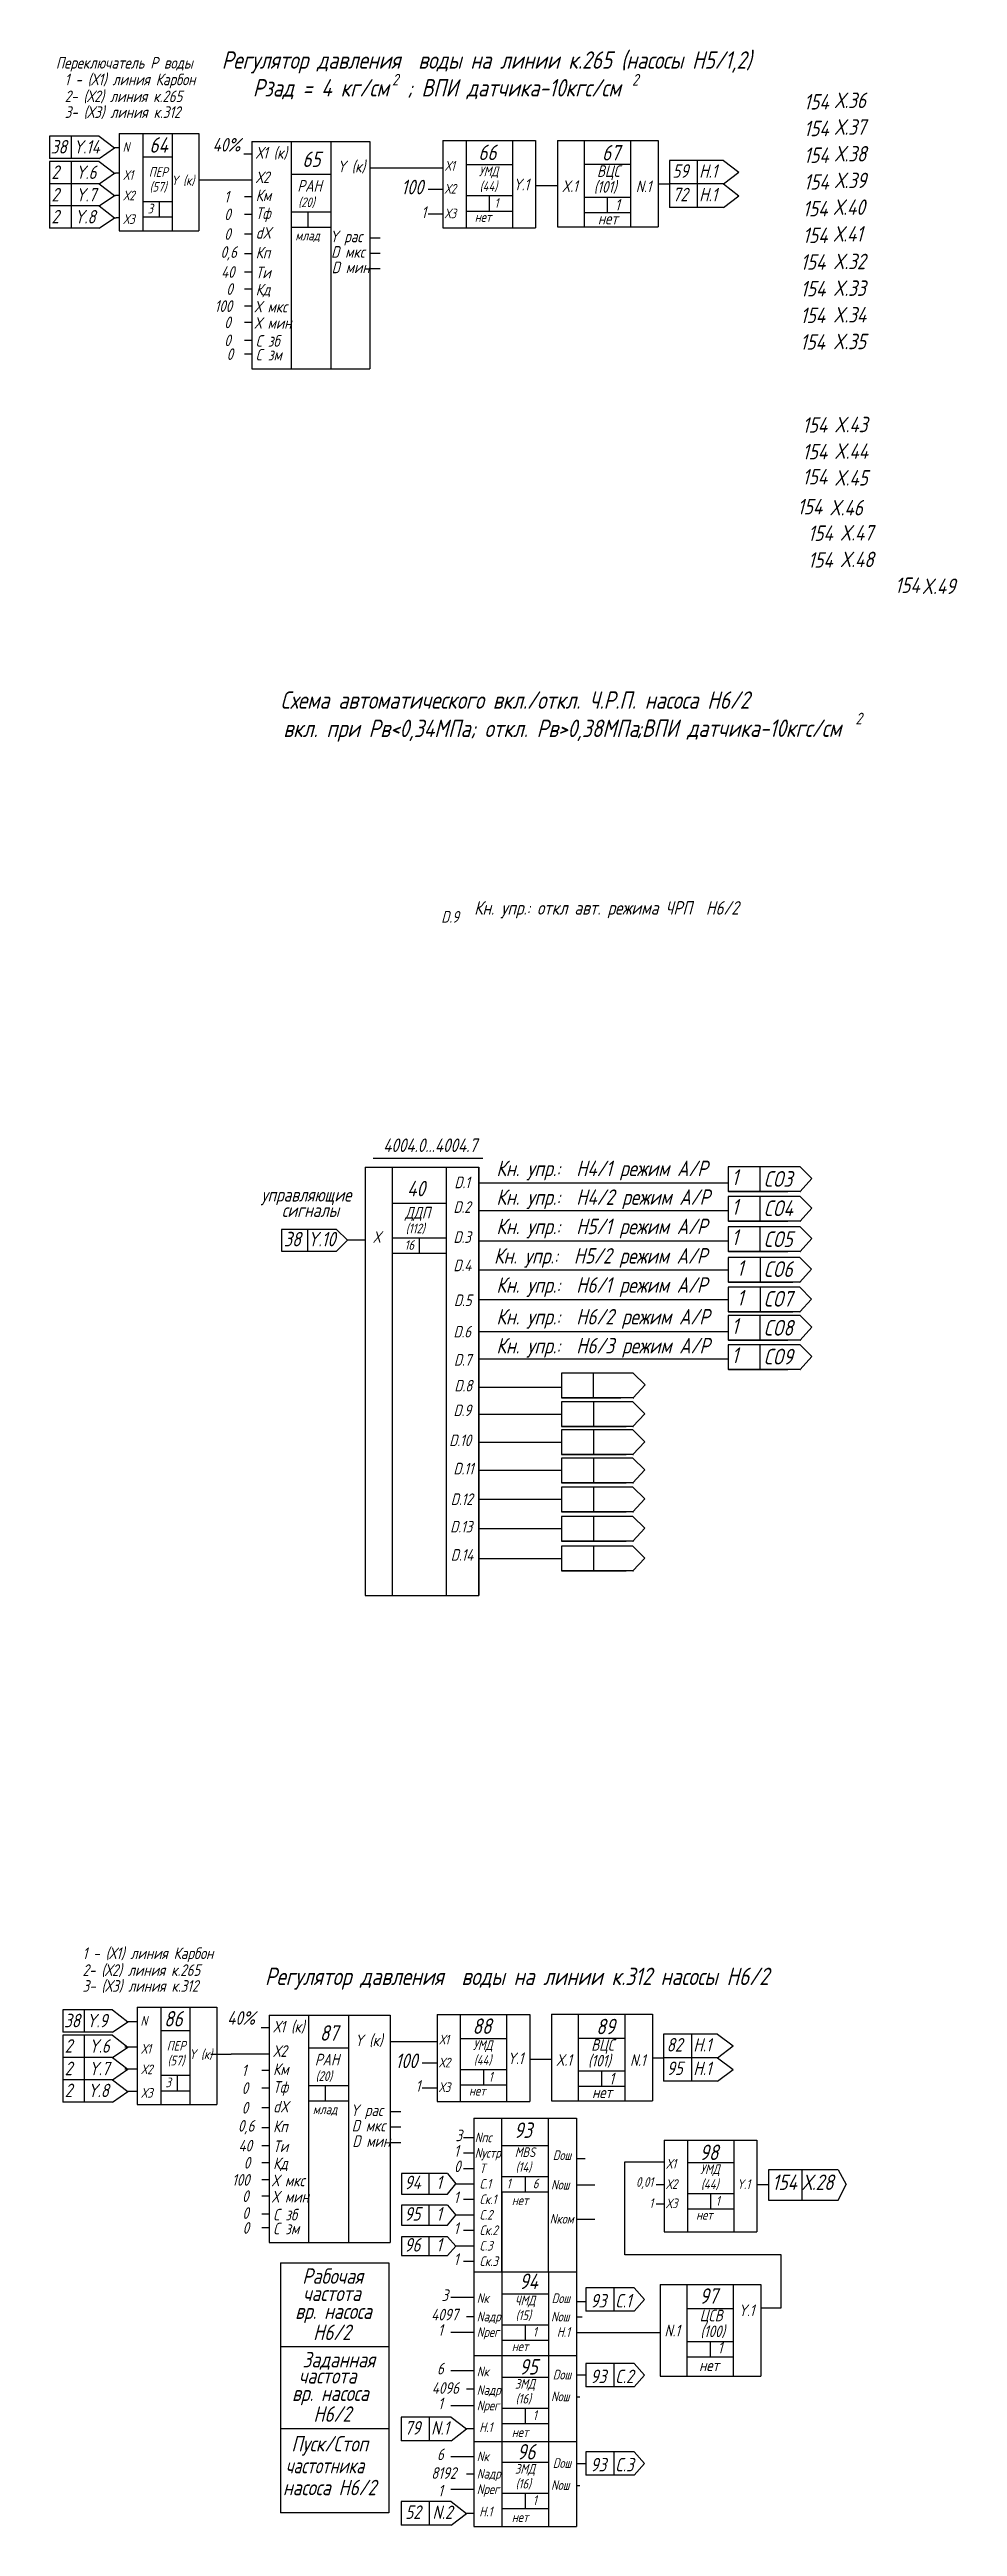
# Model space of a CAD drawing. Header units: millimetres. Extents: x -1319 to 705, y 574 to 3169.
# Drawn here: x -940 to -705, y 781 to 1421 of the extents above; entities that cross this region are included whole.
import ezdxf

# ---------------------------------------------------------------- set-up
doc = ezdxf.new("R2010")
doc.units = ezdxf.units.MM
doc.layers.add('Текст', color=7, linetype='Continuous', lineweight=50)
doc.styles.add('GOST тип А', font='GOST_A.TTF', dxfattribs={"oblique": 15})

msp = doc.modelspace()

# ---------------------------------------------------------------- texts
at = {"layer": 'Текст', "color": 7, "lineweight": 15, "style": 'GOST тип А', "oblique": 15}
for s, height, p in [('Переключатель Р воды', 3, (-938.14, 1416.49)), ('Регулятор давления  воды на линии к.265 (насосы Н5/1,2)   ', 4.5, (-895.26, 1416.45)), ('2- (Х2) линия к.265', 3, (-935.87, 1407.82)), ('1 - (Х1) линия Карбон', 3, (-935.87, 1412.18)), (' Рзад = 4 кг/см', 4.5, (-889.53, 1409.27)), ('2', 3, (-851.23, 1412.13)), ('; ВПИ датчика-10кгс/см   ', 4.5, (-847.29, 1409.28)), ('2', 3, (-789.16, 1412.1)), ('154', 4, (-744.71, 1405.91)), ('Х.36', 4, (-736.74, 1406.29)), ('3- (Х3) линия к.312', 3, (-935.87, 1403.73)), ('154', 4, (-744.71, 1399)), ('Х.37', 4, (-736.74, 1399.38)), ('38', 3.5, (-939.45, 1394.53)), ('Y.14', 3.456, (-933.63, 1394.53)), ('N ', 2.5, (-920.88, 1394.96)), ('64', 4, (-913.95, 1394.74)), ('40%%% ', 3.5, (-897.64, 1395.04)), ('Х1 (к)', 3, (-886.47, 1393.21)), ('66', 4, (-828.9, 1392.82)), ('67', 4, (-796.92, 1392.73)), ('Х.38', 4, (-736.74, 1392.47)), ('2', 3.5, (-939.28, 1387.96)), ('Y.6', 3.456, (-933.02, 1387.96)), ('Х1 ', 2.5, (-920.72, 1387.71)), ('ПЕР', 2.5, (-914.12, 1388.5)), ('65', 4, (-874.4, 1391.05)), ('Y (к)', 3, (-865.37, 1389.68)), ('Х1', 2.5, (-837.55, 1390.09)), ('УМД', 2.5, (-828.76, 1388.66)), ('ВЦС', 3, (-798.22, 1388.48)), ('59', 3.5, (-778.72, 1388.26)), ('H.1', 3.456, (-771.79, 1388.26)), ('154', 4, (-744.71, 1392.09)), ('2', 3.5, (-939.28, 1382.13)), ('Y.7', 3.456, (-933.02, 1382.13)), ('Х2 ', 2.5, (-920.72, 1382.41)), ('(57)', 2.5, (-913.92, 1384.67)), ('Y (к)', 2.5, (-908.34, 1386.33)), ('1', 3, (-894.6, 1381.88)), ('Х2', 3, (-886.47, 1386.88)), ('Км', 3, (-886.47, 1382.2)), ('РАН', 3, (-875.7, 1384.67)), ('100', 3.775, (-848.84, 1383.97)), ('Х2', 2.5, (-837.62, 1384.16)), ('(44)', 2.5, (-828.56, 1384.82)), ('Y.1', 3, (-819.88, 1385.02)), ('X.1', 3, (-807.33, 1384.58)), ('(101)', 3, (-799.05, 1384.4)), ('N.1', 3, (-788.18, 1384.53)), ('72', 3.5, (-778.67, 1382.17)), ('H.1', 3.456, (-771.79, 1382.17)), ('154', 4, (-744.71, 1385.19)), ('Х.39', 4, (-736.74, 1385.57)), ('2', 3.5, (-939.28, 1376.46)), ('Y.8', 3.456, (-933.31, 1376.46)), ('Х3 ', 2.5, (-920.72, 1376.32)), ('3', 2.5, (-914.44, 1379.03)), ('0', 3, (-894.6, 1377.3)), ('Тф', 3, (-886.47, 1377.61)), ('(20)', 2.5, (-875.49, 1380.66)), ('1', 3, (-843.62, 1377.86)), ('Х3', 2.5, (-837.63, 1377.79)), ('нет', 2.5, (-829.83, 1376.86)), ('1', 2.5, (-824.74, 1380.49)), ('нет', 3, (-797.99, 1376.21)), ('1', 3, (-793.55, 1379.77)), ('154', 4, (-745.01, 1378.28)), ('Х.40', 4, (-737.05, 1378.66)), ('0', 3, (-894.6, 1372.21)), ('dX', 3, (-886.47, 1372.52)), ('млад', 2.5, (-876.23, 1372.05)), ('Y рас', 3, (-867.3, 1371.59)), ('154', 4, (-745.01, 1371.37)), ('Х.41', 4, (-737.05, 1371.75)), ('0,6', 3, (-895.57, 1367.54)), ('40', 3, (-895.43, 1362.4)), ('Кп', 3, (-886.47, 1367.4)), ('Ти', 3, (-886.47, 1362.26)), ('D мкс', 3, (-866.97, 1367.59)), ('D мин', 3, (-866.82, 1363.59)), ('154', 4, (-745.58, 1364.47)), ('X.32', 4, (-737.16, 1364.62)), ('0', 3, (-894.08, 1357.98)), ('Кд', 3, (-886.47, 1357.84)), ('154', 4, (-745.58, 1357.58)), ('X.33', 4, (-737.16, 1357.71)), ('100', 3, (-897.1, 1353.56)), ('0', 3, (-894.6, 1349.35)), ('Х мкс', 3, (-886.83, 1353.42)), ('Х мин', 3, (-886.83, 1349.21)), ('154', 4, (-745.63, 1350.68)), ('X.34', 4, (-737.16, 1350.83)), ('0', 3, (-894.6, 1344.72)), ('С зб', 3, (-886.47, 1344.58)), ('154', 4, (-745.68, 1343.79)), ('X.35', 4, (-737.16, 1343.92)), ('0', 3, (-893.99, 1341.14)), ('С зм', 3, (-886.47, 1341)), ('154', 4, (-745.1, 1322.34)), ('X.43', 4, (-736.85, 1322.45)), ('X.44', 4, (-736.85, 1315.57)), ('154', 4, (-745.1, 1315.44)), ('154', 4, (-745.1, 1308.94)), ('X.45', 4, (-736.85, 1308.66)), ('154', 4, (-746.38, 1301.22)), ('X.46', 4, (-738.13, 1300.95)), ('154', 4, (-743.65, 1294.34)), ('X.47', 4, (-735.4, 1294.44)), ('154', 4, (-743.65, 1287.43)), ('X.48', 4, (-735.4, 1287.56)), ('154', 4, (-721.17, 1280.89)), ('X.49', 4, (-714.24, 1280.62)), ('Cхема автоматического вкл./откл. Ч.Р.П. насоса Н6/2 ', 4.5, (-880.19, 1250.94)), ('2', 3, (-731.37, 1246.92)), ('вкл. при Рв<0,34МПа; откл. Рв>0,38МПа', 4.5, (-879.34, 1243.62)), (';ВПИ датчика-10кгс/см   ', 4.5, (-787.99, 1243.67)), ('D.9', 3, (-838.5, 1195.64)), ('Кн. упр.: откл авт. режима ЧРП  Н6/2  ', 3.5, (-829.99, 1197.7)), ('4004.0...4004.7', 3.5, (-853.52, 1136.32)), (' Кн. упр.:  Н4/1 режим А/Р', 4, (-826.29, 1130.07)), ('40', 4, (-847.32, 1124.86)), ('D.1', 3, (-835.11, 1126.95)), ('1', 4.06, (-763.39, 1127.78)), ('CO3', 4.056, (-755.19, 1127.32)), ('управляющие ', 3.5, (-885.03, 1123.51)), (' сигналы', 3.5, (-881.5, 1119.52)), ('ДДП', 3, (-847.87, 1119.12)), ('D.2', 3, (-835.35, 1120.57)), (' Кн. упр.:  Н4/2 режим А/Р', 4, (-826.29, 1122.65)), ('1', 4.06, (-763.39, 1120.1)), ('CO4', 4.056, (-755.19, 1119.74)), ('38', 3.744, (-879.2, 1111.92)), ('Y.10', 3.744, (-873.03, 1111.92)), ('Х', 3, (-856.11, 1112.83)), ('(112)', 2.5, (-847.67, 1115.29)), ('D.3', 3, (-835.34, 1112.81)), (' Кн. упр.:  Н5/1 режим А/Р', 4, (-826.29, 1115.07)), ('1', 4.06, (-763.39, 1112.25)), ('CO5', 4.056, (-755.19, 1111.75)), ('16', 2.5, (-847.99, 1111.02)), ('D.4', 3, (-835.36, 1105.5)), ('Кн. упр.:  Н5/2 режим А/Р', 4, (-824.86, 1107.46)), ('1', 4.06, (-762.03, 1104.29)), (' Кн. упр.:  Н6/1 режим А/Р', 4, (-826.29, 1099.92)), ('CO6', 4.056, (-755.19, 1104)), ('D.5', 3, (-835.21, 1096.47)), (' Кн. упр.:  Н6/2 режим А/Р', 4, (-826.29, 1091.71)), ('1', 4.06, (-762.03, 1096.6)), ('CO7', 4.056, (-755.19, 1096.32)), ('D.6', 3, (-835.35, 1088.36)), ('1', 4.06, (-763.39, 1089.29)), ('CO8', 4.056, (-755.19, 1088.83)), ('D.7', 3, (-835.21, 1081.07)), (' Кн. упр.:  Н6/3 режим А/Р', 4, (-826.29, 1084.23)), ('1', 4.06, (-763.39, 1081.74)), ('CO9', 4.056, (-755.19, 1081.37)), ('D.8', 3, (-835.11, 1074.39)), ('D.9', 3, (-835.35, 1068.01)), ('D.10', 3, (-836.45, 1060.26)), ('D.11', 3, (-835.36, 1052.94)), ('D.12', 3, (-836.04, 1045.03)), ('D.13', 3, (-836.19, 1037.92)), ('D.14', 3, (-836.04, 1030.63)), ('1 - (Х1) линия Карбон', 3, (-931.24, 927.61)), ('2- (Х2) линия к.265', 3, (-931.24, 923.25)), ('3- (Х3) линия к.312', 3, (-931.24, 919.16)), ('Регулятор давления  воды на линии к.312 насосы Н6/2 ', 4.5, (-884.09, 920.88)), ('38', 3.5, (-936.02, 909.96)), ('Y.9', 3.456, (-930.2, 909.96)), ('N ', 2.5, (-916.26, 910.39)), ('86', 4, (-910.16, 910.17)), ('40%%% ', 3.5, (-893.85, 910.63)), ('Х1 (к)', 3, (-881.96, 908.64)), ('87', 4, (-869.89, 906.49)), ('88', 4, (-830.4, 908.25)), ('89', 4, (-798.42, 908.16)), ('2', 3.5, (-935.86, 903.39)), ('Y.6', 3.456, (-929.6, 903.39)), ('Х1 ', 2.5, (-916.1, 903.15)), ('ПЕР', 2.5, (-909.49, 903.94)), ('Y (к)', 2.5, (-903.71, 901.76)), ('Х2', 3, (-881.96, 902.31)), ('Y (к)', 3, (-860.85, 905.11)), ('100', 3.775, (-850.35, 899.4)), ('Х1', 2.5, (-839.05, 905.52)), ('УМД', 2.5, (-830.27, 904.09)), ('Y.1', 3, (-821.38, 900.45)), ('ВЦС', 3, (-799.72, 903.91)), ('82', 3.5, (-780.22, 903.69)), ('H.1', 3.456, (-773.29, 903.69)), ('2', 3.5, (-935.86, 897.57)), ('Y.7', 3.456, (-929.6, 897.57)), ('Х2 ', 2.5, (-916.1, 897.84)), ('3', 2.5, (-909.81, 894.46)), ('(57)', 2.5, (-909.29, 900.1)), ('1', 3, (-890.09, 897.31)), ('Км', 3, (-881.96, 897.63)), ('РАН', 3, (-871.18, 900.1)), ('(20)', 2.5, (-870.98, 896.09)), ('Х2', 2.5, (-839.12, 899.59)), ('(44)', 2.5, (-830.06, 900.26)), ('1', 2.5, (-826.24, 895.92)), ('X.1', 3, (-808.83, 900.02)), ('(101)', 3, (-800.55, 899.83)), ('1', 3, (-795.05, 895.2)), ('N.1', 3, (-789.68, 899.97)), ('95', 3.5, (-780.18, 897.61)), ('H.1', 3.456, (-773.29, 897.61)), ('2', 3.5, (-935.86, 891.9)), ('Y.8', 3.456, (-929.88, 891.9)), ('Х3 ', 2.5, (-916.1, 891.75)), ('0', 3, (-890.09, 892.73)), ('0', 3, (-890.09, 887.64)), ('dX', 3, (-881.96, 887.95)), ('Тф', 3, (-881.96, 893.05)), ('1', 3, (-845.12, 893.29)), ('Х3', 2.5, (-839.14, 893.22)), ('нет', 2.5, (-831.33, 892.29)), ('нет', 3, (-799.49, 891.64)), ('0,6', 3, (-891.06, 882.98)), ('Кп', 3, (-881.96, 882.83)), ('млад', 2.5, (-871.71, 887.49)), ('D мкс', 3, (-861.64, 883.02)), ('Y рас', 3, (-861.97, 887.02)), ('93', 4, (-819.67, 881.35)), ('40', 3, (-890.92, 877.84)), ('Ти', 3, (-881.96, 877.69)), ('D мин', 3, (-861.49, 879.02)), ('3', 3, (-834.82, 880.5)), ('1', 3, (-835.18, 876.5)), ('Nпс', 2.5, (-829.82, 880.23)), ('Nустр', 2.5, (-829.82, 876.23)), ('MBS', 2.5, (-819.47, 876.41)), ('Dош', 2.5, (-809.66, 875.63)), ('98', 4, (-771.67, 875.62)), ('100', 3, (-892.59, 869)), ('0', 3, (-889.57, 873.42)), ('Х мкс', 3, (-882.32, 868.85)), ('Кд', 3, (-881.96, 873.27)), ('94', 3.5, (-848.01, 868.08)), ('1', 3.5, (-839.79, 868.08)), ('0', 3, (-835.17, 872.5)), ('Т', 2.5, (-828.58, 872.23)), ('(14)', 2.5, (-819.27, 872.57)), ('0,01', 2.5, (-788.15, 868.7)), ('Х1', 2.5, (-780.32, 873.42)), ('УМД', 2.5, (-771.53, 871.99)), ('154', 4, (-752.91, 867.89)), ('Х.28', 4, (-745.16, 867.89)), ('0', 3, (-889.98, 864.79)), ('Х мин', 3, (-882.32, 864.64)), ('1', 3, (-835.26, 864.5)), ('С.1', 2.5, (-828.58, 868.23)), ('Ск.1', 2.5, (-828.58, 864.23)), ('1', 2.5, (-821.59, 868.31)), ('нет', 2.5, (-820.25, 863.97)), ('6', 2.5, (-814.81, 868.31)), ('Nош', 2.5, (-810.1, 868.01)), ('1', 2.5, (-784.71, 863.25)), ('Х3', 2.5, (-780.4, 863.18)), ('Х2', 2.5, (-780.39, 868.16)), ('(44)', 2.5, (-771.33, 868.15)), ('1', 2.5, (-767.51, 863.82)), ('Y.1', 2.5, (-762.04, 868.14)), ('0', 3, (-889.93, 860.42)), ('0', 3, (-889.85, 856.58)), ('С зб', 3, (-881.96, 860.01)), ('С зм', 3, (-881.96, 856.43)), ('95', 3.5, (-848.01, 859.96)), ('1', 3.5, (-839.79, 859.96)), ('1', 3, (-835.26, 856.5)), ('С.2', 2.5, (-828.58, 860.23)), ('Ск.2', 2.5, (-828.58, 856.23)), ('Nком', 2.5, (-810.44, 859.19)), ('нет', 2.5, (-772.6, 860.19)), ('96', 3.5, (-848.01, 851.96)), ('1', 3.5, (-839.79, 851.96)), ('С.3', 2.5, (-828.58, 852.23)), ('1', 3, (-835.26, 848.5)), ('Ск.3', 2.5, (-828.58, 848.23)), ('94', 4, (-818.3, 842.28)), ('3', 3, (-838.42, 839.18)), ('Nк', 2.5, (-829.3, 838.69)), ('ЧМД', 2.5, (-819.47, 838.07)), ('Dош', 2.5, (-809.95, 838.63)), ('93', 3.5, (-799.91, 837.5)), ('С.1', 3.5, (-793.47, 837.5)), ('97', 4, (-771.7, 838.47)), ('4097', 3, (-841.09, 834.17)), ('1', 3, (-839.31, 830.17)), ('Nадр', 2.5, (-829.3, 833.89)), ('(15)', 2.5, (-819.27, 834.23)), ('Nош', 2.5, (-810.1, 833.89)), ('N.1', 3, (-780.78, 830.04)), ('ЦСВ', 3, (-771.67, 833.93)), ('(100)', 3, (-771.47, 829.85)), ('Y.1', 3, (-761.63, 835.28)), ('Nрег', 2.5, (-829.3, 829.89)), ('нет', 2.5, (-820.25, 826.22)), ('1', 2.5, (-814.81, 829.97)), ('Н.1', 2.5, (-808.61, 829.89)), ('1', 3, (-767, 825.64)), ('6', 3, (-839.59, 820.2)), ('Nк', 2.5, (-829.3, 819.71)), ('95', 4, (-818.3, 820.16)), ('Dош', 2.5, (-809.66, 818.89)), ('93', 3.5, (-799.91, 817.94)), ('С.2', 3.5, (-793.47, 817.94)), ('нет', 3, (-771.82, 821.05)), ('4096', 3, (-840.93, 815.18)), ('1', 3, (-839.31, 811.18)), ('Nадр', 2.5, (-829.3, 814.91)), ('ЗМД', 2.5, (-819.47, 816.49)), ('(16)', 2.5, (-819.27, 812.66)), ('Nош', 2.5, (-810.1, 813.26)), ('79', 3.5, (-847.97, 804.63)), ('N.1', 3.456, (-841.11, 804.63)), ('Nрег', 2.5, (-829.3, 810.91)), ('Н.1', 2.5, (-828.67, 805.29)), ('1', 2.5, (-814.81, 808.4)), ('6', 3, (-839.59, 798.03)), ('нет', 2.5, (-820.25, 804.01)), ('96', 4, (-818.9, 798.18)), ('8192', 3, (-841.09, 793.19)), ('Nк', 2.5, (-829.3, 797.75)), ('Nадр', 2.5, (-829.3, 793.26)), ('ЗМД', 2.5, (-819.47, 794.52)), ('Dош', 2.5, (-809.66, 796.02)), ('93', 3.5, (-799.91, 795.11)), ('С.3', 3.5, (-793.47, 795.11)), ('1', 3, (-839.31, 788.65)), ('Nрег', 2.5, (-829.3, 789.26)), ('(16)', 2.5, (-819.27, 790.68)), ('1', 2.5, (-814.81, 786.42)), ('Nош', 2.5, (-810.1, 790.34)), ('52', 3.5, (-847.8, 782.82)), ('N.2', 3.456, (-840.76, 782.82)), ('Н.1', 2.5, (-828.67, 783.48)), ('нет', 2.5, (-820.25, 782.04))]:
    msp.add_text(s, height=height, dxfattribs=at).set_placement(p)
at = {"layer": 'Текст', "color": 7, "linetype": 'Continuous', "lineweight": 15, "style": 'GOST тип А', "oblique": 15}
for s, p in [('Рабочая ', (-874.43, 843.63)), ('частота ', (-874.25, 839.17)), ('вр. насоса', (-876.28, 834.54)), ('Н6/2', (-871.62, 829.08)), ('частота', (-875.35, 817.84)), ('Заданная', (-874.37, 822.01)), ('вр. насоса', (-877.08, 813.32)), ('Н6/2', (-871.55, 807.94)), ('Пуск/Стоп', (-877.24, 800.27)), ('насоса Н6/2', (-879.42, 788.95))]:
    msp.add_text(s, height=4, dxfattribs=at).set_placement(p)
at = {"layer": 'Текст', "color": 7, "linetype": 'Continuous', "lineweight": 15, "style": 'GOST тип А', "oblique": 15, "width": 0.9}
msp.add_text('частотника', height=4, dxfattribs=at).set_placement((-878.74, 794.62))

# ---------------------------------------------------------------- linework, layer by layer
at = {"color": 7}
for p, q in [((-926.93, 1399.02), (-939.78, 1399.02)), ((-939.78, 1399.02), (-939.78, 1393.27)), ((-934.21, 1399.02), (-934.21, 1393.27)), ((-926.93, 1399.02), (-922.95, 1395.98)), ((-915.65, 1399.69), (-915.65, 1374.55)), ((-908.09, 1399.69), (-908.09, 1374.55)), ((-877.29, 1397.66), (-877.29, 1338.84)), ((-867.03, 1397.66), (-867.03, 1338.84)), ((-832.09, 1397.86), (-832.09, 1375.33)), ((-820.09, 1397.86), (-820.09, 1375.33)), ((-801.55, 1397.9), (-801.55, 1375.54)), ((-789.55, 1397.9), (-789.55, 1375.54)), ((-926.93, 1393.27), (-939.78, 1393.27)), ((-926.93, 1393.27), (-939.78, 1393.27)), ((-926.93, 1392.46), (-939.78, 1392.46)), ((-939.78, 1392.46), (-939.78, 1386.71)), ((-934.21, 1392.46), (-934.21, 1386.71)), ((-926.93, 1393.27), (-922.95, 1395.98)), ((-926.93, 1392.46), (-922.95, 1389.42)), ((-921.74, 1395.98), (-922.95, 1395.98)), ((-915.65, 1393.71), (-908.09, 1393.71)), ((-887.46, 1394.4), (-889.54, 1394.4)), ((-857, 1390.85), (-838.09, 1390.85)), ((-832.09, 1391.65), (-820.09, 1391.65)), ((-801.55, 1391.76), (-789.55, 1391.76)), ((-765.53, 1392.75), (-779.51, 1392.75)), ((-779.51, 1392.75), (-779.51, 1386.67)), ((-765.53, 1392.75), (-779.51, 1392.75)), ((-772.32, 1392.75), (-772.32, 1386.67)), ((-765.53, 1392.75), (-761.55, 1389.71)), ((-926.93, 1386.71), (-939.78, 1386.71)), ((-926.93, 1386.71), (-939.78, 1386.71)), ((-939.78, 1386.71), (-939.78, 1380.96)), ((-934.21, 1386.71), (-934.21, 1380.96)), ((-926.93, 1386.71), (-922.95, 1389.42)), ((-926.93, 1386.71), (-922.95, 1383.67)), ((-926.93, 1380.96), (-922.95, 1383.67)), ((-922.95, 1389.42), (-922.7, 1389.42)), ((-922.95, 1383.67), (-922.7, 1383.67)), ((-921.74, 1389.42), (-922.7, 1389.42)), ((-921.74, 1383.67), (-922.7, 1383.67)), ((-887.46, 1387.62), (-901.14, 1387.62)), ((-877.29, 1389.22), (-867.03, 1389.22)), ((-841.89, 1385.33), (-838.04, 1385.33)), ((-832.09, 1383.65), (-820.09, 1383.65)), ((-826.09, 1383.65), (-826.09, 1379.65)), ((-814.09, 1386.29), (-808.45, 1386.29)), ((-782.4, 1386.67), (-779.51, 1386.67)), ((-765.53, 1386.67), (-779.51, 1386.67)), ((-765.53, 1386.67), (-779.51, 1386.67)), ((-779.51, 1386.67), (-779.51, 1380.59)), ((-765.53, 1386.67), (-779.51, 1386.67)), ((-772.32, 1386.67), (-772.32, 1380.59)), ((-765.53, 1386.67), (-761.55, 1389.71)), ((-765.53, 1386.67), (-761.55, 1383.63)), ((-765.53, 1380.59), (-761.55, 1383.63)), ((-926.93, 1380.96), (-939.78, 1380.96)), ((-926.93, 1380.96), (-939.78, 1380.96)), ((-939.78, 1380.96), (-939.78, 1375.21)), ((-934.21, 1380.9), (-934.21, 1375.15)), ((-926.93, 1380.96), (-922.95, 1377.92)), ((-926.93, 1375.21), (-922.95, 1377.92)), ((-922.95, 1377.92), (-922.58, 1377.92)), ((-921.74, 1377.92), (-922.58, 1377.92)), ((-915.65, 1382.12), (-908.09, 1382.12)), ((-915.65, 1378.12), (-908.09, 1378.12)), ((-911.45, 1382.12), (-911.45, 1378.12)), ((-887.46, 1383.37), (-889.4, 1383.37)), ((-887.46, 1378.78), (-889.4, 1378.78)), ((-877.29, 1379.48), (-867.03, 1379.48)), ((-873.03, 1379.48), (-873.03, 1375.48)), ((-841.89, 1378.91), (-838.04, 1378.91)), ((-832.09, 1379.65), (-820.09, 1379.65)), ((-801.55, 1383.27), (-789.55, 1383.27)), ((-801.55, 1379.32), (-789.55, 1379.32)), ((-795.55, 1383.27), (-795.55, 1379.27)), ((-765.53, 1380.59), (-779.51, 1380.59)), ((-926.93, 1375.21), (-939.78, 1375.21)), ((-887.46, 1373.69), (-889.4, 1373.69)), ((-877.29, 1375.48), (-867.03, 1375.48)), ((-857, 1372.76), (-854.29, 1372.76)), ((-887.46, 1368.57), (-889.4, 1368.57)), ((-857, 1368.76), (-854.29, 1368.76)), ((-857, 1364.76), (-854.29, 1364.76)), ((-887.46, 1363.89), (-889.4, 1363.89)), ((-887.46, 1359.47), (-889.4, 1359.47)), ((-887.46, 1355.05), (-889.4, 1355.05)), ((-887.46, 1350.84), (-889.4, 1350.84)), ((-887.46, 1346.21), (-889.4, 1346.21)), ((-887.46, 1342.63), (-889.4, 1342.63)), ((-856.09, 1134.74), (-827.76, 1134.74)), ((-851.2, 1132.4), (-851.2, 1021.61)), ((-837.25, 1132.4), (-837.25, 1021.61)), ((-828.74, 1132.4), (-828.74, 1021.61)), ((-828.74, 1021.61), (-828.74, 1132.18)), ((-828.68, 1128.38), (-764.28, 1128.38)), ((-745.7, 1132.51), (-764.28, 1132.51)), ((-764.28, 1132.51), (-764.28, 1126.13)), ((-756.1, 1132.46), (-756.1, 1126.08)), ((-745.7, 1132.51), (-742.66, 1129.47)), ((-745.7, 1126.13), (-742.66, 1129.47)), ((-851.2, 1123.08), (-837.25, 1123.08)), ((-828.74, 1121.19), (-764.28, 1121.19)), ((-745.58, 1126.13), (-764.28, 1126.13)), ((-745.58, 1126.13), (-764.28, 1126.13)), ((-745.58, 1126.13), (-764.28, 1126.13)), ((-745.7, 1124.84), (-764.28, 1124.84)), ((-764.28, 1124.84), (-764.28, 1118.46)), ((-764.26, 1126.13), (-748.91, 1126.13)), ((-764.26, 1126.13), (-748.91, 1126.13)), ((-756.1, 1124.78), (-756.1, 1118.4)), ((-745.7, 1126.13), (-745.57, 1126.13)), ((-745.7, 1124.84), (-742.66, 1121.79)), ((-745.7, 1118.46), (-742.66, 1121.79)), ((-865.54, 1116.29), (-879.76, 1116.29)), ((-879.76, 1116.29), (-879.76, 1110.68)), ((-873.12, 1116.29), (-873.12, 1110.68)), ((-865.54, 1116.29), (-862.74, 1113.49)), ((-745.58, 1118.46), (-764.28, 1118.46)), ((-745.58, 1118.46), (-764.28, 1118.46)), ((-745.58, 1118.46), (-764.28, 1118.46)), ((-745.7, 1116.98), (-764.28, 1116.98)), ((-764.28, 1116.98), (-764.28, 1110.6)), ((-764.26, 1118.46), (-748.91, 1118.46)), ((-764.26, 1118.46), (-748.91, 1118.46)), ((-756.1, 1116.93), (-756.1, 1110.55)), ((-745.7, 1118.46), (-745.57, 1118.46)), ((-745.7, 1116.98), (-742.66, 1113.94)), ((-879.76, 1110.68), (-865.54, 1110.68)), ((-865.54, 1110.68), (-862.74, 1113.49)), ((-858.35, 1113.52), (-862.77, 1113.52)), ((-851.2, 1114.12), (-837.25, 1114.12)), ((-851.2, 1110.12), (-837.25, 1110.12)), ((-844.22, 1114.12), (-844.22, 1110.12)), ((-828.74, 1113.34), (-764.28, 1113.34)), ((-745.58, 1110.6), (-764.28, 1110.6)), ((-745.58, 1110.6), (-764.28, 1110.6)), ((-745.58, 1110.6), (-764.28, 1110.6)), ((-745.81, 1109.02), (-764.27, 1109.02)), ((-764.27, 1109.02), (-764.27, 1102.64)), ((-764.26, 1110.6), (-748.91, 1110.6)), ((-764.26, 1110.6), (-748.91, 1110.6)), ((-755.99, 1108.97), (-755.99, 1102.59)), ((-745.81, 1109.02), (-742.77, 1105.98)), ((-745.7, 1110.6), (-742.66, 1113.94)), ((-745.7, 1110.6), (-745.57, 1110.6)), ((-828.74, 1105.85), (-764.27, 1105.85)), ((-745.69, 1102.64), (-764.27, 1102.64)), ((-745.69, 1102.64), (-764.27, 1102.64)), ((-745.69, 1102.64), (-764.27, 1102.64)), ((-764.25, 1102.64), (-747.55, 1102.64)), ((-764.25, 1102.64), (-747.55, 1102.64)), ((-745.81, 1102.64), (-742.77, 1105.98)), ((-745.81, 1102.64), (-745.67, 1102.64)), ((-764.27, 1098.12), (-828.74, 1098.12)), ((-745.81, 1101.34), (-764.27, 1101.34)), ((-764.27, 1101.34), (-764.27, 1094.96)), ((-755.99, 1101.29), (-755.99, 1094.9)), ((-745.81, 1101.34), (-742.77, 1098.29)), ((-745.81, 1094.96), (-742.77, 1098.29)), ((-828.68, 1089.89), (-764.28, 1089.89)), ((-745.7, 1094.02), (-764.28, 1094.02)), ((-764.28, 1094.02), (-764.28, 1087.64)), ((-745.69, 1094.96), (-764.27, 1094.96)), ((-745.69, 1094.96), (-764.27, 1094.96)), ((-745.69, 1094.96), (-764.27, 1094.96)), ((-764.25, 1094.96), (-747.55, 1094.96)), ((-764.25, 1094.96), (-747.55, 1094.96)), ((-756.1, 1093.97), (-756.1, 1087.59)), ((-745.81, 1094.96), (-745.67, 1094.96)), ((-745.7, 1094.02), (-742.66, 1090.98)), ((-745.7, 1087.64), (-742.66, 1090.98)), ((-828.74, 1082.83), (-764.28, 1082.83)), ((-745.58, 1087.64), (-764.28, 1087.64)), ((-745.58, 1087.64), (-764.28, 1087.64)), ((-745.58, 1087.64), (-764.28, 1087.64)), ((-745.7, 1086.47), (-764.28, 1086.47)), ((-764.28, 1086.47), (-764.28, 1080.09)), ((-764.26, 1087.64), (-748.91, 1087.64)), ((-764.26, 1087.64), (-748.91, 1087.64)), ((-756.1, 1086.42), (-756.1, 1080.04)), ((-745.7, 1087.64), (-745.57, 1087.64)), ((-745.7, 1086.47), (-742.66, 1083.43)), ((-745.7, 1080.09), (-742.66, 1083.43)), ((-788.83, 1079.12), (-807.41, 1079.12)), ((-807.41, 1079.12), (-807.41, 1072.74)), ((-799.23, 1079.07), (-799.23, 1072.69)), ((-788.83, 1079.12), (-785.79, 1076.08)), ((-745.58, 1080.09), (-764.28, 1080.09)), ((-745.58, 1080.09), (-764.28, 1080.09)), ((-745.58, 1080.09), (-764.28, 1080.09)), ((-764.26, 1080.09), (-748.91, 1080.09)), ((-764.26, 1080.09), (-748.91, 1080.09)), ((-745.7, 1080.09), (-745.57, 1080.09)), ((-828.74, 1075.48), (-807.41, 1075.48)), ((-788.71, 1072.74), (-807.41, 1072.74)), ((-788.71, 1072.74), (-807.41, 1072.74)), ((-788.71, 1072.74), (-807.4, 1072.74)), ((-788.93, 1071.68), (-807.4, 1071.68)), ((-807.4, 1071.68), (-807.4, 1065.29)), ((-807.39, 1072.74), (-792.04, 1072.74)), ((-807.39, 1072.74), (-792.04, 1072.74)), ((-799.11, 1071.62), (-799.11, 1065.24)), ((-788.93, 1071.68), (-785.89, 1068.63)), ((-788.83, 1072.74), (-785.79, 1076.08)), ((-788.83, 1072.74), (-788.69, 1072.74)), ((-828.74, 1068.51), (-807.4, 1068.51)), ((-788.82, 1065.29), (-807.4, 1065.29)), ((-788.82, 1065.29), (-807.4, 1065.29)), ((-788.93, 1064.43), (-807.4, 1064.43)), ((-807.4, 1064.43), (-807.4, 1058.05)), ((-788.81, 1065.29), (-807.39, 1065.29)), ((-807.38, 1065.29), (-790.68, 1065.29)), ((-807.38, 1065.29), (-790.68, 1065.29)), ((-799.11, 1064.37), (-799.11, 1057.99)), ((-788.93, 1065.29), (-785.89, 1068.63)), ((-788.93, 1065.29), (-788.8, 1065.29)), ((-788.93, 1064.43), (-785.89, 1061.38)), ((-807.4, 1061.21), (-828.74, 1061.21)), ((-788.82, 1058.05), (-807.4, 1058.05)), ((-788.82, 1058.05), (-807.4, 1058.05)), ((-788.93, 1057.18), (-807.4, 1057.18)), ((-807.4, 1057.18), (-807.4, 1050.8)), ((-788.81, 1058.05), (-807.39, 1058.05)), ((-807.38, 1058.05), (-790.68, 1058.05)), ((-807.38, 1058.05), (-790.68, 1058.05)), ((-799.11, 1057.12), (-799.11, 1050.74)), ((-788.93, 1058.05), (-785.89, 1061.38)), ((-788.93, 1058.05), (-788.8, 1058.05)), ((-788.93, 1057.18), (-785.89, 1054.13)), ((-807.4, 1053.96), (-828.74, 1053.96)), ((-788.82, 1050.8), (-807.4, 1050.8)), ((-788.82, 1050.8), (-807.4, 1050.8)), ((-788.81, 1050.8), (-807.39, 1050.8)), ((-807.38, 1050.8), (-790.68, 1050.8)), ((-807.38, 1050.8), (-790.68, 1050.8)), ((-788.93, 1050.8), (-785.89, 1054.13)), ((-788.93, 1050.8), (-788.8, 1050.8)), ((-807.4, 1046.44), (-828.74, 1046.44)), ((-788.93, 1049.65), (-807.4, 1049.65)), ((-807.4, 1049.65), (-807.4, 1043.27)), ((-799.11, 1049.6), (-799.11, 1043.22)), ((-788.93, 1049.65), (-785.89, 1046.61)), ((-788.93, 1043.27), (-785.89, 1046.61)), ((-807.4, 1038.83), (-828.74, 1038.83)), ((-788.82, 1043.27), (-807.4, 1043.27)), ((-788.82, 1043.27), (-807.4, 1043.27)), ((-788.93, 1042.05), (-807.4, 1042.05)), ((-807.4, 1042.05), (-807.4, 1035.66)), ((-788.81, 1043.27), (-807.39, 1043.27)), ((-807.38, 1043.27), (-790.68, 1043.27)), ((-807.38, 1043.27), (-790.68, 1043.27)), ((-799.11, 1041.99), (-799.11, 1035.61)), ((-788.93, 1043.27), (-788.8, 1043.27)), ((-788.93, 1042.05), (-785.89, 1039)), ((-788.93, 1035.66), (-785.89, 1039)), ((-788.82, 1035.66), (-807.4, 1035.66)), ((-788.82, 1035.66), (-807.4, 1035.66)), ((-788.93, 1034.36), (-807.4, 1034.36)), ((-807.4, 1034.36), (-807.4, 1027.98)), ((-788.81, 1035.66), (-807.39, 1035.66)), ((-807.38, 1035.66), (-790.68, 1035.66)), ((-807.38, 1035.66), (-790.68, 1035.66)), ((-799.11, 1034.31), (-799.11, 1027.93)), ((-788.93, 1035.66), (-788.8, 1035.66)), ((-788.93, 1034.36), (-785.89, 1031.32)), ((-788.93, 1027.98), (-785.89, 1031.32)), ((-807.4, 1031.14), (-828.74, 1031.14)), ((-788.82, 1027.98), (-807.4, 1027.98)), ((-788.82, 1027.98), (-807.4, 1027.98)), ((-788.81, 1027.98), (-807.39, 1027.98)), ((-807.38, 1027.98), (-790.68, 1027.98)), ((-807.38, 1027.98), (-790.68, 1027.98)), ((-788.93, 1027.98), (-788.8, 1027.98)), ((-923.5, 914.45), (-936.36, 914.45)), ((-936.36, 914.45), (-936.36, 908.7)), ((-930.79, 914.45), (-930.79, 908.7)), ((-923.5, 914.45), (-919.52, 911.41)), ((-923.5, 908.7), (-919.52, 911.41)), ((-917.11, 911.41), (-919.52, 911.41)), ((-911.02, 915.13), (-911.02, 889.98)), ((-903.47, 915.13), (-903.47, 889.98)), ((-882.95, 909.84), (-885.03, 909.84)), ((-872.78, 913.1), (-872.78, 854.27)), ((-862.51, 913.1), (-862.51, 854.27)), ((-833.59, 913.29), (-833.59, 890.76)), ((-821.59, 913.29), (-821.59, 890.76)), ((-803.05, 913.33), (-803.05, 890.97)), ((-791.05, 913.33), (-791.05, 890.97)), ((-923.5, 908.7), (-936.36, 908.7)), ((-923.5, 908.7), (-936.36, 908.7)), ((-923.5, 907.89), (-936.36, 907.89)), ((-936.36, 907.89), (-936.36, 902.14)), ((-930.79, 907.89), (-930.79, 902.14)), ((-923.5, 907.89), (-919.52, 904.85)), ((-923.5, 902.14), (-919.52, 904.85)), ((-917.11, 904.85), (-920.3, 904.85)), ((-919.52, 904.85), (-920.3, 904.85)), ((-911.02, 909.14), (-903.47, 909.14)), ((-872.78, 904.65), (-862.51, 904.65)), ((-851.67, 906.28), (-839.59, 906.28)), ((-833.59, 907.09), (-821.59, 907.09)), ((-803.05, 907.19), (-791.05, 907.19)), ((-767.04, 908.19), (-781.01, 908.19)), ((-781.01, 908.19), (-781.01, 902.1)), ((-767.04, 908.19), (-781.01, 908.19)), ((-773.82, 908.19), (-773.82, 902.1)), ((-767.04, 908.19), (-763.05, 905.14)), ((-767.04, 902.1), (-763.05, 905.14)), ((-923.5, 902.14), (-936.36, 902.14)), ((-923.5, 902.14), (-936.36, 902.14)), ((-936.36, 902.14), (-936.36, 896.39)), ((-930.79, 902.14), (-930.79, 896.39)), ((-923.5, 902.14), (-919.52, 899.1)), ((-923.5, 896.39), (-919.52, 899.1)), ((-917.11, 899.1), (-920.3, 899.1)), ((-919.52, 899.1), (-920.3, 899.1)), ((-911.02, 897.55), (-903.47, 897.55)), ((-906.82, 897.55), (-906.82, 893.55)), ((-898.11, 903.05), (-892.78, 903.05)), ((-882.95, 903.05), (-892.78, 903.05)), ((-882.95, 898.8), (-884.89, 898.8)), ((-843.39, 900.76), (-839.54, 900.76)), ((-833.59, 899.09), (-821.59, 899.09)), ((-827.59, 899.09), (-827.59, 895.09)), ((-815.59, 901.73), (-809.95, 901.73)), ((-803.05, 898.7), (-791.05, 898.7)), ((-797.05, 898.7), (-797.05, 894.7)), ((-783.9, 902.1), (-781.01, 902.1)), ((-767.04, 902.1), (-781.01, 902.1)), ((-767.04, 902.1), (-781.01, 902.1)), ((-781.01, 902.1), (-781.01, 896.02)), ((-767.04, 902.1), (-781.01, 902.1)), ((-773.82, 902.1), (-773.82, 896.02)), ((-767.04, 902.1), (-763.05, 899.06)), ((-767.04, 896.02), (-763.05, 899.06)), ((-923.5, 896.39), (-936.36, 896.39)), ((-923.5, 896.39), (-936.36, 896.39)), ((-936.36, 896.39), (-936.36, 890.64)), ((-923.5, 890.64), (-936.36, 890.64)), ((-930.79, 896.34), (-930.79, 890.59)), ((-923.5, 896.39), (-919.52, 893.35)), ((-923.5, 890.64), (-919.52, 893.35)), ((-917.11, 893.35), (-919.89, 893.35)), ((-919.52, 893.35), (-919.89, 893.35)), ((-911.02, 893.55), (-903.47, 893.55)), ((-882.95, 894.22), (-884.89, 894.22)), ((-872.78, 894.92), (-862.51, 894.92)), ((-872.78, 890.92), (-862.51, 890.92)), ((-868.51, 894.92), (-868.51, 890.92)), ((-843.39, 894.35), (-839.54, 894.35)), ((-833.59, 895.09), (-821.59, 895.09)), ((-803.05, 894.75), (-791.05, 894.75)), ((-767.04, 896.02), (-781.01, 896.02)), ((-882.95, 889.13), (-884.89, 889.13)), ((-882.95, 884), (-884.89, 884)), ((-851.67, 888.19), (-848.97, 888.19)), ((-851.67, 884.19), (-848.97, 884.19)), ((-822.8, 846.71), (-822.8, 886.48)), ((-810.8, 846.71), (-810.8, 886.48)), ((-882.95, 879.32), (-884.89, 879.32)), ((-851.67, 880.19), (-848.97, 880.19)), ((-830.04, 881.4), (-832.73, 881.4)), ((-822.8, 879.4), (-810.8, 879.4)), ((-774.86, 880.81), (-774.86, 857.05)), ((-762.86, 880.81), (-762.86, 857.05)), ((-882.95, 874.9), (-884.89, 874.9)), ((-836.86, 872.13), (-848.8, 872.13)), ((-848.8, 872.13), (-848.8, 866.79)), ((-841.67, 872.13), (-841.67, 866.79)), ((-841.67, 872.13), (-841.67, 866.79)), ((-836.86, 872.13), (-834.74, 869.46)), ((-830.04, 877.4), (-832.73, 877.4)), ((-830.04, 873.4), (-832.73, 873.4)), ((-822.8, 871.4), (-810.8, 871.4)), ((-816.8, 871.4), (-816.8, 867.4)), ((-803.54, 876), (-801.32, 876)), ((-791.06, 851.09), (-791.06, 875.16)), ((-791.06, 875.16), (-780.86, 875.16)), ((-774.86, 874.98), (-762.86, 874.98)), ((-735.89, 873.09), (-753.91, 873.09)), ((-753.91, 873.09), (-753.91, 865.25)), ((-745.24, 873.09), (-745.24, 865.25)), ((-735.89, 873.09), (-733.77, 869.27)), ((-882.95, 870.48), (-884.89, 870.48)), ((-882.95, 866.27), (-884.89, 866.27)), ((-848.8, 866.79), (-836.86, 866.79)), ((-836.86, 866.79), (-834.74, 869.46)), ((-830.04, 869.4), (-834.8, 869.4)), ((-830.04, 865.4), (-832.73, 865.4)), ((-822.8, 867.4), (-810.8, 867.4)), ((-822.8, 867.4), (-822.8, 846.71)), ((-803.54, 869.18), (-798.8, 869.18)), ((-782.92, 869.33), (-780.81, 869.33)), ((-774.86, 866.98), (-762.86, 866.98)), ((-768.86, 866.98), (-768.86, 862.98)), ((-756.86, 869.33), (-754.08, 869.33)), ((-753.91, 865.25), (-735.89, 865.25)), ((-735.89, 865.25), (-733.77, 869.27)), ((-882.95, 861.64), (-884.89, 861.64)), ((-836.86, 864), (-848.8, 864)), ((-848.8, 864), (-848.8, 858.83)), ((-848.8, 858.83), (-836.86, 858.83)), ((-841.67, 864), (-841.67, 858.83)), ((-841.67, 864), (-841.67, 858.83)), ((-836.86, 864), (-834.74, 861.34)), ((-836.86, 858.83), (-834.74, 861.34)), ((-830.04, 861.4), (-834.8, 861.4)), ((-803.54, 860.36), (-798.8, 860.36)), ((-782.92, 864.31), (-780.81, 864.31)), ((-774.86, 862.98), (-762.86, 862.98)), ((-882.95, 858.06), (-884.89, 858.06)), ((-836.86, 855.77), (-848.8, 855.77)), ((-848.8, 855.77), (-848.8, 850.91)), ((-841.67, 855.77), (-841.67, 850.91)), ((-841.67, 855.77), (-841.67, 850.91)), ((-836.86, 855.77), (-834.74, 853.34)), ((-836.86, 850.91), (-834.74, 853.34)), ((-830.04, 853.4), (-834.8, 853.4)), ((-830.04, 857.4), (-832.73, 857.4)), ((-880.1, 849.08), (-852.02, 849.08)), ((-880.1, 849.08), (-880.1, 784.4)), ((-852.02, 849.08), (-852.02, 784.4)), ((-848.8, 850.91), (-836.86, 850.91)), ((-830.04, 849.4), (-832.73, 849.4)), ((-822.8, 846.71), (-822.8, 825.06)), ((-810.8, 846.71), (-810.8, 825.06)), ((-750.59, 851.09), (-791.06, 851.09)), ((-750.59, 837.42), (-750.59, 851.09)), ((-830.04, 840.08), (-836.04, 840.08)), ((-822.8, 841.06), (-810.8, 841.06)), ((-788.62, 842.59), (-801.11, 842.59)), ((-788.62, 842.59), (-801.11, 842.59)), ((-801.11, 842.59), (-801.11, 836.51)), ((-793.91, 842.59), (-793.91, 836.51)), ((-788.62, 842.59), (-785.9, 839.55)), ((-788.62, 836.51), (-785.9, 839.55)), ((-775, 843.46), (-775, 819.7)), ((-763, 843.46), (-763, 819.7)), ((-830.04, 835.06), (-831.99, 835.06)), ((-822.8, 833.06), (-810.8, 833.06)), ((-816.8, 833.06), (-816.8, 829.06)), ((-803.54, 839.06), (-801.11, 839.06)), ((-803.54, 835.06), (-802.02, 835.06)), ((-788.62, 836.51), (-801.11, 836.51)), ((-775, 837.21), (-763, 837.21)), ((-755.85, 837.42), (-750.99, 837.42)), ((-750.99, 837.42), (-750.59, 837.42)), ((-852.02, 827.36), (-880.1, 827.36)), ((-830.04, 831.06), (-836.04, 831.06)), ((-822.8, 829.06), (-810.8, 829.06)), ((-803.54, 831.06), (-781.9, 831.06)), ((-775, 828.73), (-763, 828.73)), ((-769, 828.73), (-769, 824.73)), ((-830.04, 821.09), (-836.04, 821.09)), ((-822.8, 825.06), (-822.8, 780.88)), ((-810.8, 825.06), (-810.8, 780.88)), ((-803.54, 820.06), (-801.11, 820.06)), ((-788.62, 823.03), (-801.11, 823.03)), ((-788.62, 823.03), (-801.11, 823.03)), ((-801.11, 823.03), (-801.11, 816.95)), ((-793.91, 823.03), (-793.91, 816.95)), ((-788.62, 823.03), (-785.9, 819.99)), ((-788.62, 816.95), (-785.9, 819.99)), ((-775, 824.77), (-763, 824.77)), ((-830.04, 816.38), (-831.99, 816.38)), ((-822.8, 819.49), (-810.8, 819.49)), ((-803.54, 814.44), (-802.65, 814.44)), ((-788.62, 816.95), (-801.11, 816.95)), ((-835.97, 809.13), (-848.83, 809.13)), ((-848.83, 809.13), (-848.83, 803.04)), ((-841.63, 809.13), (-841.63, 803.04)), ((-830.04, 812.08), (-836.04, 812.08)), ((-835.97, 809.13), (-831.99, 806.09)), ((-822.8, 811.49), (-810.8, 811.49)), ((-822.8, 807.49), (-810.8, 807.49)), ((-816.8, 811.49), (-816.8, 807.49)), ((-852.02, 806.08), (-880.1, 806.08)), ((-852.02, 806.08), (-880.1, 806.08)), ((-835.97, 803.04), (-848.83, 803.04)), ((-835.97, 803.04), (-831.99, 806.09)), ((-830.04, 806.09), (-831.99, 806.09)), ((-830.04, 798.92), (-836.04, 798.92)), ((-830.04, 794.43), (-831.99, 794.43)), ((-822.8, 797.51), (-810.8, 797.51)), ((-803.54, 797.2), (-801.11, 797.2)), ((-788.62, 800.2), (-801.11, 800.2)), ((-788.62, 800.2), (-801.11, 800.2)), ((-801.11, 800.2), (-801.11, 794.12)), ((-793.91, 800.2), (-793.91, 794.12)), ((-788.62, 800.2), (-785.9, 797.16)), ((-788.62, 794.12), (-785.9, 797.16)), ((-830.04, 790.43), (-836.04, 790.43)), ((-822.8, 789.51), (-810.8, 789.51)), ((-816.8, 789.51), (-816.8, 785.51)), ((-803.54, 791.51), (-802.65, 791.51)), ((-788.62, 794.12), (-801.11, 794.12)), ((-852.02, 784.4), (-880.1, 784.4)), ((-835.97, 787.32), (-848.83, 787.32)), ((-848.83, 787.32), (-848.83, 781.23)), ((-841.63, 787.32), (-841.63, 781.23)), ((-835.97, 787.32), (-831.99, 784.27)), ((-835.97, 781.23), (-831.99, 784.27)), ((-830.04, 784.27), (-831.99, 784.27)), ((-822.8, 785.51), (-810.8, 785.51)), ((-835.97, 781.23), (-848.83, 781.23))]:
    msp.add_line(p, q, dxfattribs=at)
at = {"color": 7, "lineweight": 30}
for p, q in [((-921.74, 1399.69), (-901.14, 1399.69)), ((-921.74, 1399.69), (-921.74, 1374.55)), ((-901.14, 1399.69), (-901.14, 1374.55)), ((-887.46, 1397.66), (-857, 1397.66)), ((-887.46, 1397.66), (-887.46, 1338.84)), ((-857, 1397.66), (-857, 1338.84)), ((-838.09, 1397.86), (-814.09, 1397.86)), ((-838.09, 1397.86), (-814.09, 1397.86)), ((-838.09, 1397.86), (-838.09, 1375.33)), ((-814.09, 1397.86), (-814.09, 1375.33)), ((-808.45, 1397.9), (-782.4, 1397.9)), ((-808.45, 1397.9), (-808.45, 1375.54)), ((-782.4, 1397.9), (-782.4, 1375.54)), ((-921.74, 1374.55), (-901.14, 1374.55)), ((-838.09, 1375.33), (-814.09, 1375.33)), ((-838.09, 1375.33), (-814.09, 1375.33)), ((-808.45, 1375.54), (-782.4, 1375.54)), ((-887.46, 1338.84), (-857, 1338.84)), ((-858.18, 1132.4), (-858.18, 1021.61)), ((-858.18, 1132.4), (-828.74, 1132.4)), ((-828.74, 1132.4), (-828.74, 1021.61)), ((-858.18, 1021.61), (-828.74, 1021.61)), ((-917.11, 915.13), (-896.51, 915.13)), ((-917.11, 915.13), (-917.11, 889.98)), ((-896.51, 915.13), (-896.51, 889.98)), ((-882.95, 913.1), (-851.67, 913.1)), ((-882.95, 913.1), (-882.95, 854.27)), ((-851.67, 913.1), (-851.67, 854.27)), ((-839.59, 913.29), (-815.59, 913.29)), ((-839.59, 913.29), (-815.59, 913.29)), ((-839.59, 913.29), (-839.59, 890.76)), ((-815.59, 913.29), (-815.59, 890.76)), ((-809.95, 913.33), (-783.9, 913.33)), ((-809.95, 913.33), (-809.95, 890.97)), ((-783.9, 913.33), (-783.9, 890.97)), ((-839.59, 890.76), (-815.59, 890.76)), ((-839.59, 890.76), (-815.59, 890.76)), ((-809.95, 890.97), (-783.9, 890.97)), ((-917.11, 889.98), (-896.51, 889.98)), ((-830.04, 886.48), (-803.54, 886.48)), ((-830.04, 886.48), (-830.04, 846.71)), ((-803.54, 886.48), (-803.54, 846.71)), ((-780.86, 880.81), (-756.86, 880.81)), ((-780.86, 880.81), (-756.86, 880.81)), ((-780.86, 880.81), (-780.86, 857.05)), ((-756.86, 880.81), (-756.86, 857.05)), ((-882.95, 854.27), (-851.67, 854.27)), ((-780.86, 857.05), (-756.86, 857.05)), ((-780.86, 857.05), (-756.86, 857.05)), ((-830.04, 846.71), (-803.54, 846.71)), ((-830.04, 846.71), (-803.54, 846.71)), ((-830.04, 846.71), (-803.54, 846.71)), ((-830.04, 846.71), (-830.04, 825.06)), ((-830.04, 846.71), (-803.54, 846.71)), ((-830.04, 846.71), (-803.54, 846.71)), ((-803.54, 846.71), (-803.54, 825.06)), ((-781.9, 843.46), (-755.85, 843.46)), ((-781.9, 843.46), (-781.9, 819.7)), ((-755.85, 843.46), (-755.85, 819.7)), ((-830.04, 825.06), (-803.54, 825.06)), ((-830.04, 825.06), (-803.54, 825.06)), ((-830.04, 825.06), (-830.04, 802.85)), ((-803.54, 825.06), (-803.54, 802.85)), ((-781.9, 819.7), (-755.85, 819.7)), ((-830.04, 802.85), (-803.54, 802.85)), ((-830.04, 802.85), (-803.54, 802.85)), ((-830.04, 802.85), (-830.04, 780.88)), ((-803.54, 802.85), (-803.54, 780.88)), ((-830.04, 780.88), (-803.54, 780.88))]:
    msp.add_line(p, q, dxfattribs=at)

msp.set_redraw_order([(e.dxf.handle, doc.entitydb.next_handle()) for e in msp.query("TEXT MTEXT ATTDEF DIMENSION ARC_DIMENSION")])  # texts and dimensions are drawn at this point

doc.saveas('drawing.dxf')
